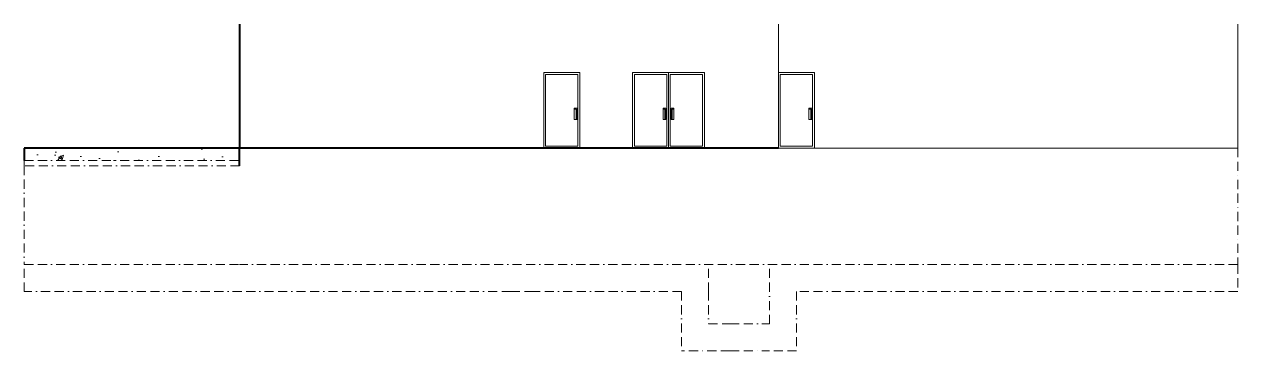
# Model space of a CAD drawing. Header units: millimetres. Extents: x 2990 to 12965, y 2692 to 30610.
# Drawn here: x 9383 to 12765, y 2692 to 3602 of the extents above; entities that cross this region are included whole.
import ezdxf

# ---------------------------------------------------------------- set-up
doc = ezdxf.new("R2010")
doc.units = ezdxf.units.MM
doc.linetypes.add('BORDERX2', pattern=[88.9, 25.4, -12.7, 25.4, -12.7, 0, -12.7])
doc.linetypes.add('HIDDENX2', pattern=[19.05, 12.7, -6.35])
for name, color, linetype, lineweight in [('SEM_DUVAR1', 136, 'Continuous', 40), ('SEM_KAPI', 30, 'Continuous', 18), ('SEM_PENCERE', 133, 'Continuous', 13), ('SEM_TARAMA', 253, 'Continuous', 5), ('SEM_YAZI2', 53, 'Continuous', 9)]:
    doc.layers.add(name, color=color, linetype=linetype, lineweight=lineweight)

msp = doc.modelspace()

# ---------------------------------------------------------------- hatches: boundary and pattern name
at = {"layer": 'SEM_TARAMA', "linetype": 'HIDDENX2', "transparency": 33554633}
h = msp.add_hatch(dxfattribs=at)
h.set_pattern_fill('AR-CONC', color=256, scale=0.81)
h.set_pattern_definition([(50, (2810.95, 0), (147.5696, -12.9107), [15.4305, -169.7355]), (355, (2810.95, 0), (-28.5472, 154.756), [12.3444, -135.789]), (100.4514, (2823.24, -1.08), (119.0224, 141.8454), [13.114, -144.253]), (46.1842, (2810.95, 41.15), (219.574, -34.0543), [23.146, -254.603]), (96.6356, (2829.24, 38.3), (192.2973, 200.415), [19.671, -216.38]), (351.184, (2810.95, 41.15), (192.2973, 200.415), [18.5166, -203.6824]), (21, (2831.52, 30.86), (122.8077, -82.8348), [15.4305, -169.7355]), (326, (2831.52, 30.86), (50.0596, 149.1923), [12.3444, -135.7884]), (71.4514, (2841.75, 23.96), (172.8673, 66.3574), [13.114, -144.2528]), (37.5, (2810.946, 0), (2.50177, 68.48958), [0, -134.1425, 0, -137.8458, 0, -136.30275]), (7.5, (2810.946, 0), (54.1239, 81.14627), [0, -78.5927, 0, -131.0564, 0, -51.94935]), (327.5, (2765.066, 0), (109.8284, -4.6403), [0, -51.435, 0, -160.4772, 0, -212.9409]), (317.5, (2744.49, 0), (119.9846, 20.5955), [0, -66.8655, 0, -106.5733, 0, -151.2189])])
h.paths.add_polyline_path([(9982.8, 3222.3), (9982.8, 3257.3), (9382.8, 3257.3), (9382.8, 3222.3)])

# ---------------------------------------------------------------- linework, layer by layer
at = {"layer": 'SEM_DUVAR1'}
for p, q in [((9982.8, 3602.3), (9982.8, 3257.3)), ((9982.8, 3257.3), (9382.8, 3257.3)), ((9382.8, 3257.3), (9382.8, 3222.3)), ((9984.2, 3257.3), (9982.8, 3257.3)), ((9982.8, 3207.3), (9982.8, 3257.3)), ((11484.8, 3257.3), (9984.2, 3257.3))]:
    msp.add_line(p, q, dxfattribs=at)
at = {"layer": 'SEM_KAPI', "elevation": 0}
for points in [[(10930.8, 3257.3), (10830.8, 3257.3), (10830.8, 3467.6), (10930.8, 3467.6)], [(10925.8, 3262.3), (10925.8, 3462.6), (10835.8, 3462.6), (10835.8, 3262.3)], [(11178.3, 3257.3), (11078.3, 3257.3), (11078.3, 3467.6), (11178.3, 3467.6)], [(11173.3, 3262.3), (11173.3, 3462.6), (11083.3, 3462.6), (11083.3, 3262.3)], [(11178.3, 3257.3), (11278.3, 3257.3), (11278.3, 3467.6), (11178.3, 3467.6)], [(11183.3, 3262.3), (11183.3, 3462.6), (11273.3, 3462.6), (11273.3, 3262.3)], [(11584.8, 3257.3), (11484.8, 3257.3), (11484.8, 3467.6), (11584.8, 3467.6)], [(11579.8, 3262.3), (11579.8, 3462.6), (11489.8, 3462.6), (11489.8, 3262.3)], [(10923.8, 3336.6), (10915.8, 3336.6), (10915.8, 3368.6), (10923.8, 3368.6)], [(11171.3, 3336.6), (11163.3, 3336.6), (11163.3, 3368.6), (11171.3, 3368.6)], [(11185.3, 3336.6), (11193.3, 3336.6), (11193.3, 3368.6), (11185.3, 3368.6)], [(11577.8, 3336.6), (11569.8, 3336.6), (11569.8, 3368.6), (11577.8, 3368.6)]]:
    msp.add_lwpolyline(points, close=True, dxfattribs=at)
for points in [[(10915.8, 3365.6), (10920.8, 3365.6), (10920.8, 3336.6)], [(11163.3, 3365.6), (11168.3, 3365.6), (11168.3, 3336.6)], [(11193.3, 3365.6), (11188.3, 3365.6), (11188.3, 3336.6)], [(11569.8, 3365.6), (11574.8, 3365.6), (11574.8, 3336.6)]]:
    msp.add_lwpolyline(points, dxfattribs=at)
at = {"layer": 'SEM_PENCERE'}
for p, q in [((11484.8, 3257.3), (11484.8, 3602.3)), ((12764.8, 3602.3), (12764.8, 3257.3)), ((11484.8, 3257.3), (12764.8, 3257.3))]:
    msp.add_line(p, q, dxfattribs=at)
at = {"layer": 'SEM_YAZI2', "linetype": 'BORDERX2'}
for p, q in [((12764.8, 3257.3), (12764.8, 2932.3)), ((9382.8, 3222.3), (9982.8, 3222.3)), ((9382.8, 3207.3), (9382.8, 3222.3)), ((9982.8, 3222.3), (9982.8, 3207.3)), ((9982.8, 3207.3), (9382.8, 3207.3)), ((9382.8, 3207.3), (9382.8, 2932.3)), ((9382.8, 2932.3), (9982.8, 2932.3)), ((9382.8, 2857.3), (9382.8, 2932.3)), ((12764.8, 2932.3), (9982.8, 2932.3)), ((11289.8, 2857.3), (11289.8, 2932.3)), ((11459.9, 2857.3), (11459.9, 2932.3)), ((12764.8, 2932.3), (12764.8, 2857.3)), ((10738.8, 2857.3), (9382.8, 2857.3)), ((10738.8, 2857.3), (10813.8, 2857.3)), ((10813.8, 2857.3), (10788.8, 2857.3)), ((11214.8, 2857.3), (10813.8, 2857.3)), ((11214.8, 2857.3), (11214.8, 2692.3)), ((11289.8, 2857.3), (11289.8, 2767.3)), ((11459.9, 2767.3), (11459.9, 2857.3)), ((12764.8, 2857.3), (11534.9, 2857.3)), ((11534.9, 2857.3), (11534.9, 2692.3)), ((11289.8, 2767.3), (11349.8, 2767.3)), ((11349.8, 2767.3), (11459.9, 2767.3)), ((11349.8, 2692.3), (11214.8, 2692.3)), ((11349.8, 2692.3), (11459.9, 2692.3)), ((11534.9, 2692.3), (11459.9, 2692.3))]:
    msp.add_line(p, q, dxfattribs=at)

doc.saveas('drawing.dxf')
